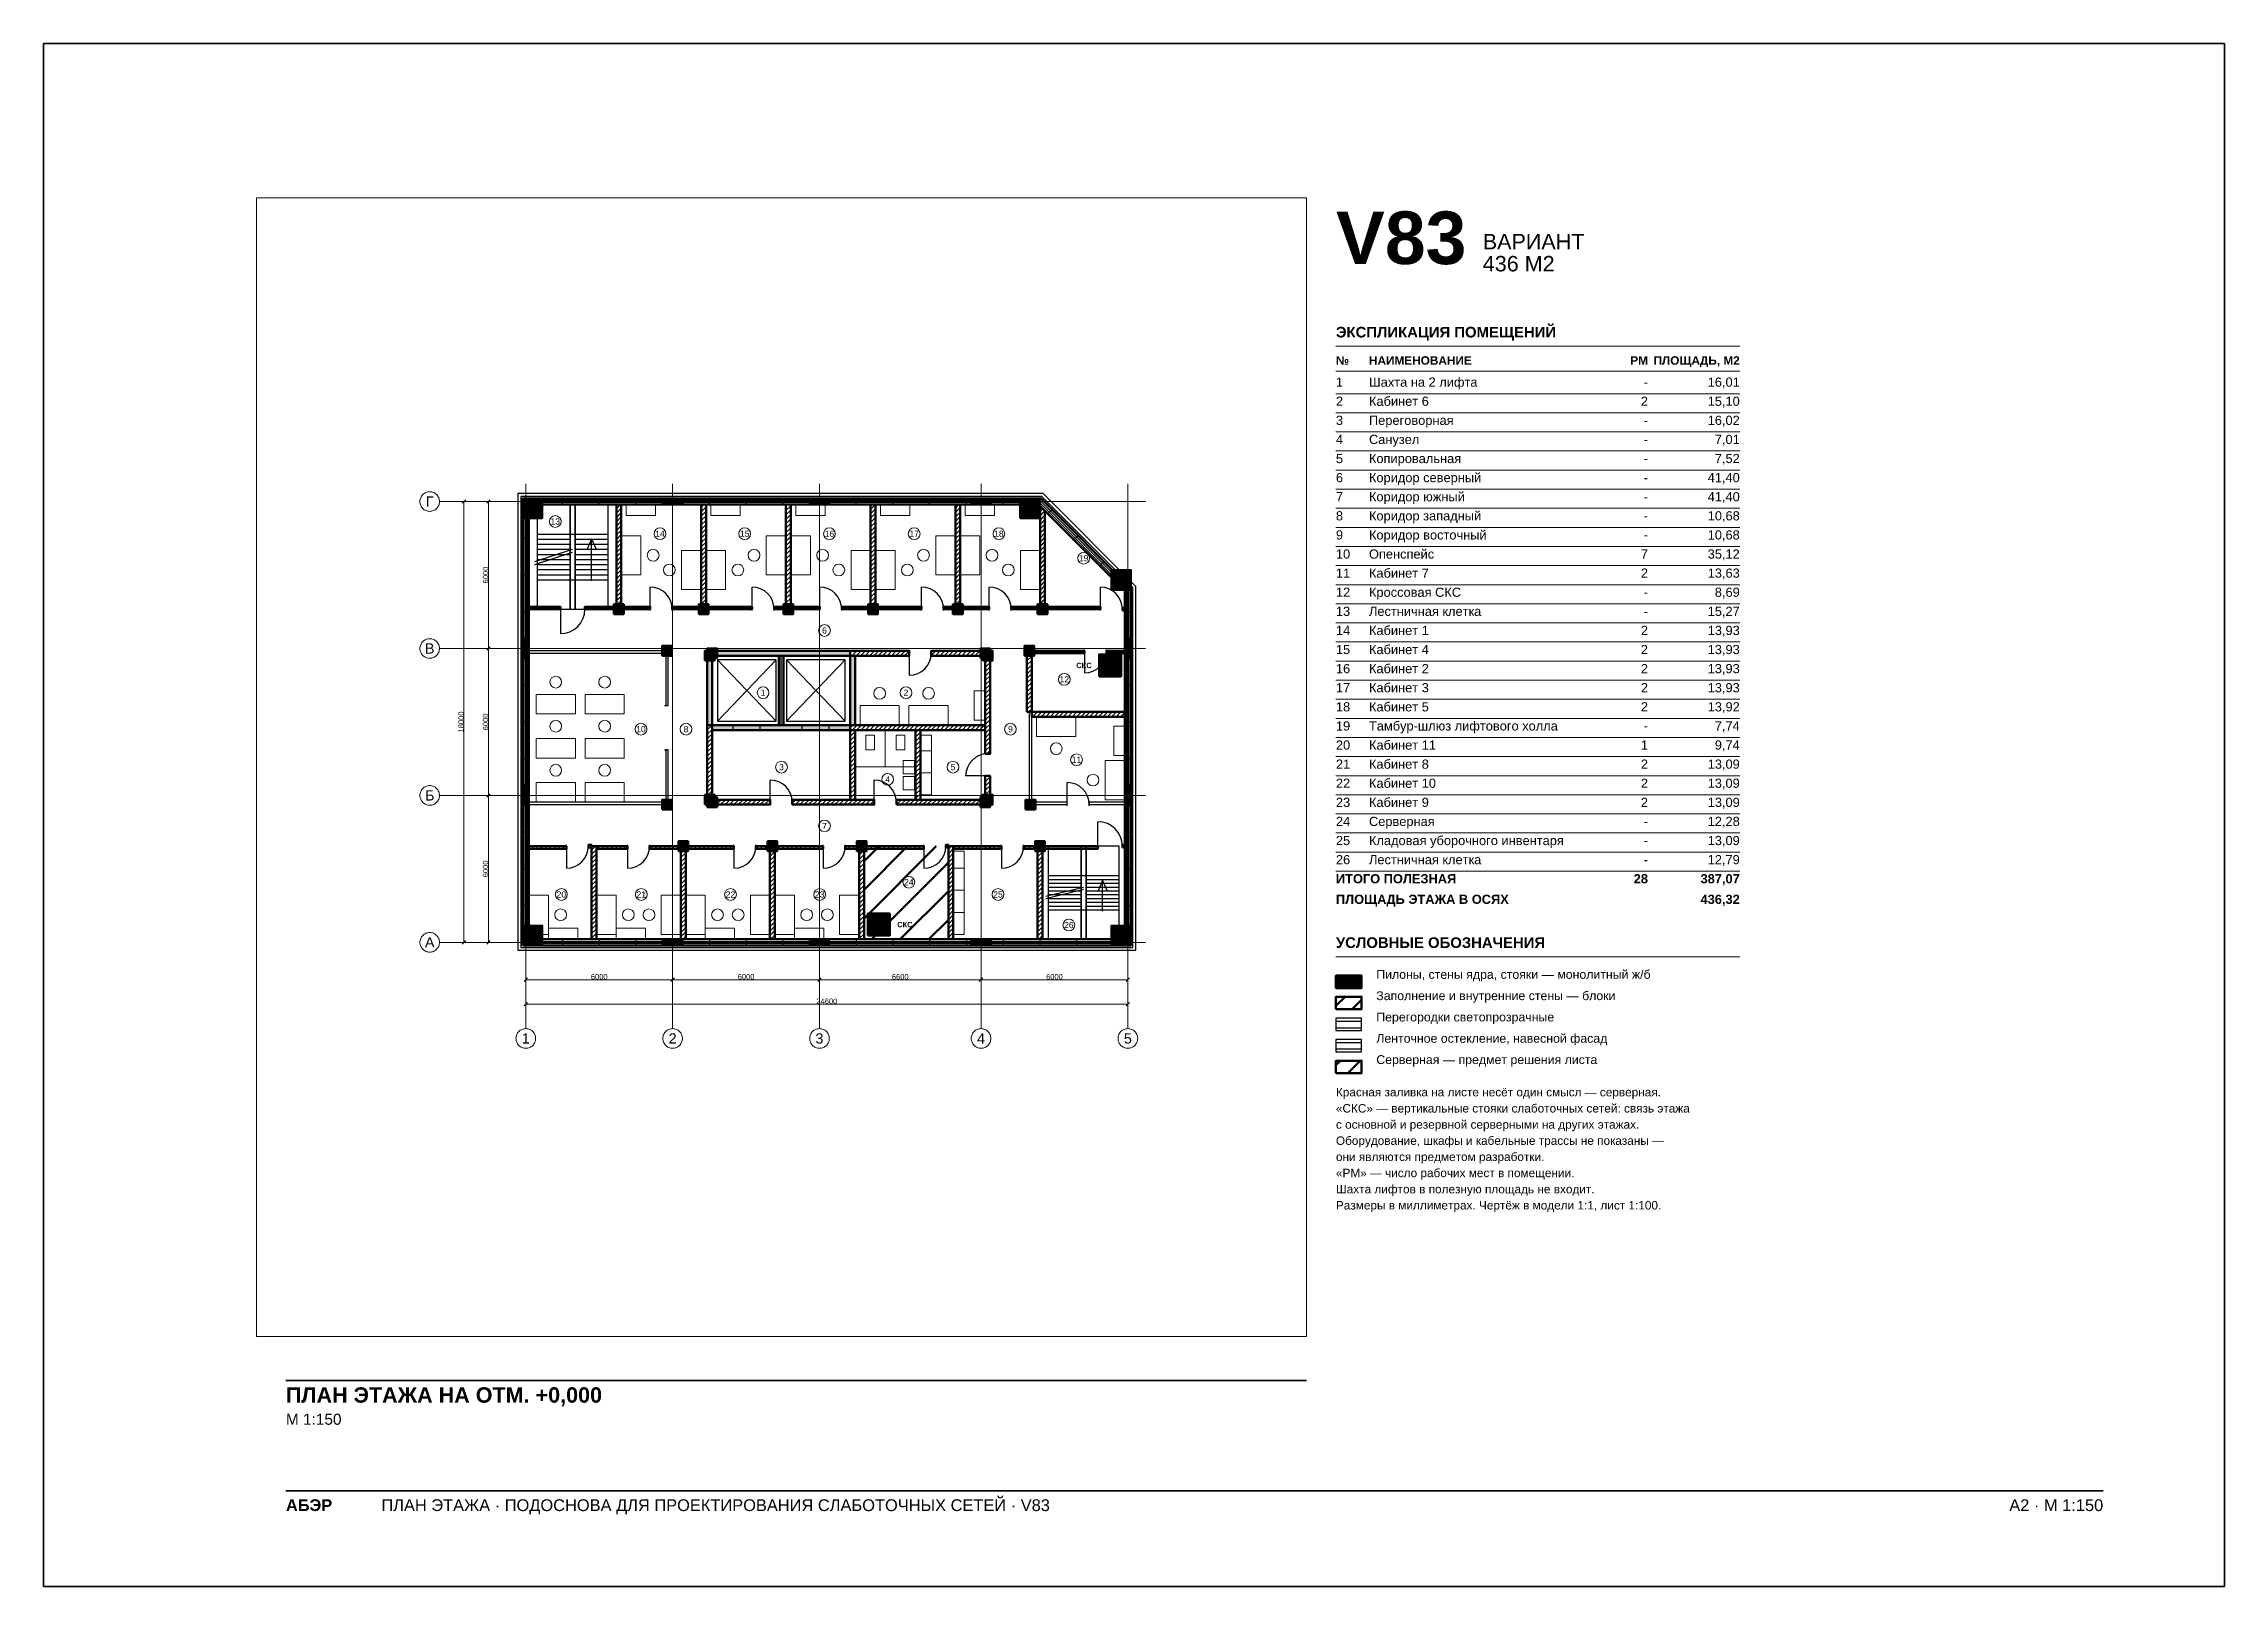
# Paper-space layout 'A2-1-100' of a CAD drawing. Header units: millimetres. Extents: x 0 to 594, y 0 to 420.
# The model-space entities are those that its viewports show. They can reach past a viewport. Long polylines and large blocks are cut down to what shows.
import ezdxf
from ezdxf.enums import TextEntityAlignment as Align

# ---------------------------------------------------------------- set-up
doc = ezdxf.new("R2010")
doc.units = ezdxf.units.MM
doc.linetypes.add('CENTER2', pattern=[2.541, 1.587, -0.318, 0.318, -0.318])
for name, color, linetype, lineweight in [('A-ANNO-LEGEND', 7, 'CONTINUOUS', 18), ('A-ANNO-NOTES', 8, 'CONTINUOUS', 13), ('A-ANNO-ROOM', 7, 'CONTINUOUS', 18), ('A-ANNO-TABLE', 7, 'CONTINUOUS', 18), ('A-DIMS', 8, 'CONTINUOUS', 13), ('A-DOOR', 3, 'CONTINUOUS', 25), ('A-ELEV', 7, 'CONTINUOUS', 25), ('A-FACADE-PANEL', 8, 'CONTINUOUS', 25), ('A-FURN', 8, 'CONTINUOUS', 18), ('A-GLAZ-RIBBON', 5, 'CONTINUOUS', 25), ('A-GRID', 8, 'CENTER2', 13), ('A-HATCH', 9, 'CONTINUOUS', 9), ('A-OUTLINE', 7, 'CONTINUOUS', 50), ('A-SANI', 8, 'CONTINUOUS', 18), ('A-STAIR', 7, 'CONTINUOUS', 25), ('A-TITLE', 7, 'CONTINUOUS', 35), ('A-VIEWPORT', 8, 'CONTINUOUS', 9), ('A-WALL-BLOCK', 9, 'CONTINUOUS', 50), ('A-WALL-GLASS', 4, 'CONTINUOUS', 25), ('A-WALL-RC', 7, 'CONTINUOUS', 50), ('E-SCS-RISER', 1, 'CONTINUOUS', 50), ('E-SERVER-ROOM', 1, 'CONTINUOUS', 50)]:
    doc.layers.add(name, color=color, linetype=linetype, lineweight=lineweight)
doc.styles.add('Arial', font='arial.ttf')
doc.styles.add('Arial-Bold', font='arialbd.ttf')
doc.styles.get("Standard").update_dxf_attribs({"font": 'arial.ttf'})

psp = doc.layouts.new('A2-1-100')

# ---------------------------------------------------------------- texts
at = {"layer": 'A-ANNO-LEGEND'}
for s, height, style, p in [('УСЛОВНЫЕ ОБОЗНАЧЕНИЯ', 2.9, 'Arial-Bold', (352, 173.8)), ('Пилоны, стены ядра, стояки — монолитный ж/б', 2.4, 'Arial', (363, 165.4)), ('Заполнение и внутренние стены — блоки', 2.4, 'Arial', (363, 159.6)), ('Перегородки светопрозрачные', 2.4, 'Arial', (363, 153.8)), ('Ленточное остекление, навесной фасад', 2.4, 'Arial', (363, 148)), ('Серверная — предмет решения листа', 2.4, 'Arial', (363, 142.2))]:
    psp.add_text(s, height=height, dxfattribs=dict(at, style=style)).set_placement(p)
at = {"layer": 'A-ANNO-NOTES', "style": 'Arial'}
for s, p in [('«СКС» — вертикальные стояки слаботочных сетей: связь этажа', (352, 129)), ('Красная заливка на листе несёт один смысл — серверная.', (352, 133.4)), ('с основной и резервной серверными на других этажах.', (352, 124.6)), ('Оборудование, шкафы и кабельные трассы не показаны —', (352, 120.2)), ('они являются предметом разработки.', (352, 115.8)), ('«РМ» — число рабочих мест в помещении.', (352, 111.4)), ('Шахта лифтов в полезную площадь не входит.', (352, 107)), ('Размеры в миллиметрах. Чертёж в модели 1:1, лист 1:100.', (352, 102.6))]:
    psp.add_text(s, height=2.3, dxfattribs=at).set_placement(p)
at = {"layer": 'A-ANNO-TABLE'}
for s, height, style, p in [('ЭКСПЛИКАЦИЯ ПОМЕЩЕНИЙ', 2.9, 'Arial-Bold', (352, 340)), ('№', 2.3, 'Arial-Bold', (352, 332.6)), ('НАИМЕНОВАНИЕ', 2.3, 'Arial-Bold', (361, 332.6)), ('1', 2.5, 'Arial', (352, 326.6)), ('Шахта на 2 лифта', 2.5, 'Arial', (361, 326.6)), ('2', 2.5, 'Arial', (352, 321.4)), ('Кабинет 6', 2.5, 'Arial', (361, 321.4)), ('3', 2.5, 'Arial', (352, 316.2)), ('Переговорная', 2.5, 'Arial', (361, 316.2)), ('4', 2.5, 'Arial', (352, 311)), ('Санузел', 2.5, 'Arial', (361, 311)), ('5', 2.5, 'Arial', (352, 305.8)), ('6', 2.5, 'Arial', (352, 300.6)), ('Копировальная', 2.5, 'Arial', (361, 305.8)), ('Коридор северный', 2.5, 'Arial', (361, 300.6)), ('7', 2.5, 'Arial', (352, 295.4)), ('Коридор южный', 2.5, 'Arial', (361, 295.4)), ('8', 2.5, 'Arial', (352, 290.2)), ('Коридор западный', 2.5, 'Arial', (361, 290.2)), ('9', 2.5, 'Arial', (352, 285)), ('Коридор восточный', 2.5, 'Arial', (361, 285)), ('10', 2.5, 'Arial', (352, 279.8)), ('Опенспейс', 2.5, 'Arial', (361, 279.8)), ('11', 2.5, 'Arial', (352, 274.6)), ('Кабинет 7', 2.5, 'Arial', (361, 274.6)), ('12', 2.5, 'Arial', (352, 269.4)), ('Кроссовая СКС', 2.5, 'Arial', (361, 269.4)), ('13', 2.5, 'Arial', (352, 264.2)), ('14', 2.5, 'Arial', (352, 259)), ('Лестничная клетка', 2.5, 'Arial', (361, 264.2)), ('Кабинет 1', 2.5, 'Arial', (361, 259)), ('15', 2.5, 'Arial', (352, 253.8)), ('Кабинет 4', 2.5, 'Arial', (361, 253.8)), ('16', 2.5, 'Arial', (352, 248.6)), ('Кабинет 2', 2.5, 'Arial', (361, 248.6)), ('17', 2.5, 'Arial', (352, 243.4)), ('Кабинет 3', 2.5, 'Arial', (361, 243.4)), ('18', 2.5, 'Arial', (352, 238.2)), ('Кабинет 5', 2.5, 'Arial', (361, 238.2)), ('19', 2.5, 'Arial', (352, 233)), ('Тамбур-шлюз лифтового холла', 2.5, 'Arial', (361, 233)), ('20', 2.5, 'Arial', (352, 227.8)), ('Кабинет 11', 2.5, 'Arial', (361, 227.8)), ('21', 2.5, 'Arial', (352, 222.6)), ('22', 2.5, 'Arial', (352, 217.4)), ('Кабинет 8', 2.5, 'Arial', (361, 222.6)), ('Кабинет 10', 2.5, 'Arial', (361, 217.4)), ('23', 2.5, 'Arial', (352, 212.2)), ('Кабинет 9', 2.5, 'Arial', (361, 212.2)), ('24', 2.5, 'Arial', (352, 207)), ('Серверная', 2.5, 'Arial', (361, 207)), ('25', 2.5, 'Arial', (352, 201.8)), ('Кладовая уборочного инвентаря', 2.5, 'Arial', (361, 201.8)), ('26', 2.5, 'Arial', (352, 196.6)), ('Лестничная клетка', 2.5, 'Arial', (361, 196.6)), ('ИТОГО ПОЛЕЗНАЯ', 2.5, 'Arial-Bold', (352, 191.4)), ('ПЛОЩАДЬ ЭТАЖА В ОСЯХ', 2.5, 'Arial-Bold', (352, 185.8))]:
    psp.add_text(s, height=height, dxfattribs=dict(at, style=style)).set_placement(p)
for s, height, style, p in [('РМ', 2.3, 'Arial-Bold', (437, 332.6)), ('ПЛОЩАДЬ, М2', 2.3, 'Arial-Bold', (462, 332.6)), ('-', 2.5, 'Arial', (437, 326.6)), ('16,01', 2.5, 'Arial', (462, 326.6)), ('2', 2.5, 'Arial', (437, 321.4)), ('15,10', 2.5, 'Arial', (462, 321.4)), ('-', 2.5, 'Arial', (437, 316.2)), ('16,02', 2.5, 'Arial', (462, 316.2)), ('-', 2.5, 'Arial', (437, 311)), ('7,01', 2.5, 'Arial', (462, 311)), ('-', 2.5, 'Arial', (437, 305.8)), ('41,40', 2.5, 'Arial', (462, 300.6)), ('7,52', 2.5, 'Arial', (462, 305.8)), ('-', 2.5, 'Arial', (437, 300.6)), ('41,40', 2.5, 'Arial', (462, 295.4)), ('-', 2.5, 'Arial', (437, 295.4)), ('-', 2.5, 'Arial', (437, 290.2)), ('10,68', 2.5, 'Arial', (462, 290.2)), ('-', 2.5, 'Arial', (437, 285)), ('10,68', 2.5, 'Arial', (462, 285)), ('7', 2.5, 'Arial', (437, 279.8)), ('35,12', 2.5, 'Arial', (462, 279.8)), ('2', 2.5, 'Arial', (437, 274.6)), ('13,63', 2.5, 'Arial', (462, 274.6)), ('-', 2.5, 'Arial', (437, 269.4)), ('8,69', 2.5, 'Arial', (462, 269.4)), ('2', 2.5, 'Arial', (437, 259)), ('-', 2.5, 'Arial', (437, 264.2)), ('15,27', 2.5, 'Arial', (462, 264.2)), ('13,93', 2.5, 'Arial', (462, 259)), ('2', 2.5, 'Arial', (437, 253.8)), ('13,93', 2.5, 'Arial', (462, 253.8)), ('2', 2.5, 'Arial', (437, 248.6)), ('13,93', 2.5, 'Arial', (462, 248.6)), ('2', 2.5, 'Arial', (437, 243.4)), ('13,93', 2.5, 'Arial', (462, 243.4)), ('2', 2.5, 'Arial', (437, 238.2)), ('13,92', 2.5, 'Arial', (462, 238.2)), ('-', 2.5, 'Arial', (437, 233)), ('7,74', 2.5, 'Arial', (462, 233)), ('1', 2.5, 'Arial', (437, 227.8)), ('9,74', 2.5, 'Arial', (462, 227.8)), ('2', 2.5, 'Arial', (437, 222.6)), ('2', 2.5, 'Arial', (437, 217.4)), ('13,09', 2.5, 'Arial', (462, 222.6)), ('13,09', 2.5, 'Arial', (462, 217.4)), ('2', 2.5, 'Arial', (437, 212.2)), ('13,09', 2.5, 'Arial', (462, 212.2)), ('-', 2.5, 'Arial', (437, 207)), ('12,28', 2.5, 'Arial', (462, 207)), ('-', 2.5, 'Arial', (437, 201.8)), ('13,09', 2.5, 'Arial', (462, 201.8)), ('-', 2.5, 'Arial', (437, 196.6)), ('12,79', 2.5, 'Arial', (462, 196.6)), ('28', 2.5, 'Arial-Bold', (437, 191.4)), ('387,07', 2.5, 'Arial-Bold', (462, 191.4)), ('436,32', 2.5, 'Arial-Bold', (462, 185.8))]:
    psp.add_text(s, height=height, dxfattribs=dict(at, style=style)).set_placement(p, align=Align.RIGHT)
at = {"layer": 'A-TITLE'}
for s, height, style, p in [('V83', 14.3, 'Arial-Bold', (352, 360)), ('ВАРИАНТ', 4.2, 'Arial', (392, 364)), ('436 М2', 4.2, 'Arial', (392, 358)), ('ПЛАН ЭТАЖА НА ОТМ. +0,000', 4.2, 'Arial-Bold', (66, 50)), ('М 1:150', 3, 'Arial', (66, 44)), ('ПЛАН ЭТАЖА · ПОДОСНОВА ДЛЯ ПРОЕКТИРОВАНИЯ СЛАБОТОЧНЫХ СЕТЕЙ · V83', 3.2, 'Arial', (92, 20.5)), ('АБЭР', 3.2, 'Arial-Bold', (66, 20.5))]:
    psp.add_text(s, height=height, dxfattribs=dict(at, style=style)).set_placement(p)
at = {"layer": 'A-TITLE', "style": 'Arial'}
psp.add_text('A2 · М 1:150', height=3.2, dxfattribs=at).set_placement((561, 20.5), align=Align.RIGHT)

msp = doc.modelspace()

# ---------------------------------------------------------------- texts
at = {"layer": 'A-ANNO-ROOM'}
for s, p in [('13', (1205, 17186)), ('14', (5483, 16686)), ('15', (8945, 16686)), ('16', (12407, 16686)), ('17', (15869, 16686)), ('18', (19331, 16686)), ('19', (22793, 15686)), ('6', (12205, 12736)), ('12', (22002, 10739)), ('1', (9697, 10196)), ('2', (15536, 10196)), ('10', (4705, 8705)), ('8', (6547, 8705)), ('9', (19802, 8705)), ('3', (10447, 7155)), ('5', (17455, 7155)), ('11', (22502, 7455)), ('4', (14786, 6655)), ('7', (12205, 4755)), ('20', (1455, 1955)), ('21', (4719, 1955)), ('22', (8363, 1955)), ('23', (12007, 1955)), ('24', (15651, 2455)), ('25', (19295, 1955)), ('26', (22189, 705))]:
    msp.add_text(s, height=250, dxfattribs=at).set_placement(p, align=Align.MIDDLE_CENTER)
at = {"layer": 'A-DIMS'}
for s, p in [('6000', (-1645, 15000)), ('18000', (-2645, 9000)), ('6000', (-1645, 9000)), ('6000', (-1645, 3000))]:
    msp.add_text(s, height=220, rotation=90, dxfattribs=at).set_placement(p, align=Align.MIDDLE_CENTER)
for s, p in [('6000', (3000, -1405)), ('6000', (9000, -1405)), ('6600', (15300, -1405)), ('6000', (21600, -1405)), ('24600', (12300, -2405))]:
    msp.add_text(s, height=220, dxfattribs=at).set_placement(p, align=Align.MIDDLE_CENTER)
at = {"layer": 'A-GRID'}
for s, p in [('Г', (-3925, 18000)), ('В', (-3925, 12000)), ('Б', (-3925, 6000)), ('А', (-3925, 0)), ('1', (0, -3925)), ('2', (6000, -3925)), ('3', (12000, -3925)), ('4', (18600, -3925)), ('5', (24600, -3925))]:
    msp.add_text(s, height=420, dxfattribs=at).set_placement(p, align=Align.MIDDLE_CENTER)
at = {"layer": 'E-SCS-RISER', "style": 'Arial-Bold'}
for p in [(22805, 11306), (15491, 725)]:
    msp.add_text('СКС', height=220, dxfattribs=at).set_placement(p, align=Align.MIDDLE_CENTER)

# ---------------------------------------------------------------- hatches: boundary and pattern name
at = {"layer": 'A-HATCH'}
h = msp.add_hatch(dxfattribs=at)
h.set_pattern_fill('ANSI31', scale=40)
h.paths.add_polyline_path([(3703, 13606), (3903, 13606), (3903, 17875), (3903, 17875), (3703, 17875), (3703, 17875)])
h = msp.add_hatch(dxfattribs=at)
h.set_pattern_fill('ANSI31', scale=40)
h.paths.add_polyline_path([(7165, 13606), (7365, 13606), (7365, 17875), (7365, 17875), (7165, 17875), (7165, 17875)])
h = msp.add_hatch(dxfattribs=at)
h.set_pattern_fill('ANSI31', scale=40)
h.paths.add_polyline_path([(10627, 13606), (10827, 13606), (10827, 17875), (10827, 17875), (10627, 17875), (10627, 17875)])
h = msp.add_hatch(dxfattribs=at)
h.set_pattern_fill('ANSI31', scale=40)
h.paths.add_polyline_path([(14089, 13606), (14289, 13606), (14289, 17875), (14289, 17875), (14089, 17875), (14089, 17875)])
h = msp.add_hatch(dxfattribs=at)
h.set_pattern_fill('ANSI31', scale=40)
h.paths.add_polyline_path([(17551, 13606), (17751, 13606), (17751, 17875), (17751, 17875), (17551, 17875), (17551, 17875)])
h = msp.add_hatch(dxfattribs=at)
h.set_pattern_fill('ANSI31', scale=40)
h.paths.add_polyline_path([(21013, 13606), (21213, 13606), (21213, 17610), (21013, 17810)])
h = msp.add_hatch(dxfattribs=at)
h.set_pattern_fill('ANSI31', scale=40)
h.paths.add_polyline_path([(3903, 13606), (5084, 13606), (5084, 13706), (3903, 13706)])
h = msp.add_hatch(dxfattribs=at)
h.set_pattern_fill('ANSI31', scale=40)
h.paths.add_polyline_path([(5984, 13606), (7165, 13606), (7165, 13706), (5984, 13706)])
h = msp.add_hatch(dxfattribs=at)
h.set_pattern_fill('ANSI31', scale=40)
h.paths.add_polyline_path([(7365, 13606), (9246, 13606), (9246, 13706), (7365, 13706)])
h = msp.add_hatch(dxfattribs=at)
h.set_pattern_fill('ANSI31', scale=40)
h.paths.add_polyline_path([(10146, 13606), (10627, 13606), (10627, 13706), (10146, 13706)])
h = msp.add_hatch(dxfattribs=at)
h.set_pattern_fill('ANSI31', scale=40)
h.paths.add_polyline_path([(10827, 13606), (12008, 13606), (12008, 13706), (10827, 13706)])
h = msp.add_hatch(dxfattribs=at)
h.set_pattern_fill('ANSI31', scale=40)
h.paths.add_polyline_path([(12908, 13606), (14089, 13606), (14089, 13706), (12908, 13706)])
h = msp.add_hatch(dxfattribs=at)
h.set_pattern_fill('ANSI31', scale=40)
h.paths.add_polyline_path([(14289, 13606), (16170, 13606), (16170, 13706), (14289, 13706)])
h = msp.add_hatch(dxfattribs=at)
h.set_pattern_fill('ANSI31', scale=40)
h.paths.add_polyline_path([(17070, 13606), (17551, 13606), (17551, 13706), (17070, 13706)])
h = msp.add_hatch(dxfattribs=at)
h.set_pattern_fill('ANSI31', scale=40)
h.paths.add_polyline_path([(17751, 13606), (18932, 13606), (18932, 13706), (17751, 13706)])
h = msp.add_hatch(dxfattribs=at)
h.set_pattern_fill('ANSI31', scale=40)
h.paths.add_polyline_path([(19832, 13606), (21013, 13606), (21013, 13706), (19832, 13706)])
h = msp.add_hatch(dxfattribs=at)
h.set_pattern_fill('ANSI31', scale=40)
h.paths.add_polyline_path([(21213, 13606), (23475, 13606), (23475, 13706), (21213, 13706)])
h = msp.add_hatch(dxfattribs=at)
h.set_pattern_fill('ANSI31', scale=40)
h.paths.add_polyline_path([(24375, 13556), (24475, 13556), (24475, 13556), (24475, 13656), (24475, 13656), (24375, 13656)])
h = msp.add_hatch(dxfattribs=at)
h.set_pattern_fill('ANSI31', scale=40)
h.paths.add_polyline_path([(13256, 11706), (15664, 11706), (15664, 11906), (13256, 11906)])
h = msp.add_hatch(dxfattribs=at)
h.set_pattern_fill('ANSI31', scale=40)
h.paths.add_polyline_path([(16564, 11706), (18772, 11706), (18772, 11906), (16564, 11906)])
h = msp.add_hatch(dxfattribs=at)
h.set_pattern_fill('ANSI31', scale=40)
h.paths.add_polyline_path([(18772, 7696), (18972, 7696), (18972, 11706), (18772, 11706)])
h = msp.add_hatch(dxfattribs=at)
h.set_pattern_fill('ANSI31', scale=40)
h.paths.add_polyline_path([(20472, 9409), (20672, 9409), (20672, 11906), (20472, 11906)])
h = msp.add_hatch(dxfattribs=at)
h.set_pattern_fill('ANSI31', scale=40)
h.paths.add_polyline_path([(20672, 11806), (22824, 11806), (22824, 11906), (20672, 11906)])
h = msp.add_hatch(dxfattribs=at)
h.set_pattern_fill('ANSI31', scale=40)
h.paths.add_polyline_path([(23724, 11806), (24475, 11806), (24475, 11806), (24475, 11906), (24475, 11906), (23724, 11906)])
h = msp.add_hatch(dxfattribs=at)
h.set_pattern_fill('ANSI31', scale=40)
h.paths.add_polyline_path([(20672, 9209), (24475, 9209), (24475, 9209), (24475, 9409), (24475, 9409), (20672, 9409)])
h = msp.add_hatch(dxfattribs=at)
h.set_pattern_fill('ANSI31', scale=40)
h.paths.add_polyline_path([(7417, 5825), (7617, 5825), (7617, 8866), (7417, 8866)])
h = msp.add_hatch(dxfattribs=at)
h.set_pattern_fill('ANSI31', scale=40)
h.paths.add_polyline_path([(13256, 8666), (18772, 8666), (18772, 8866), (13256, 8866)])
h = msp.add_hatch(dxfattribs=at)
h.set_pattern_fill('ANSI31', scale=40)
h.paths.add_polyline_path([(13256, 5825), (13456, 5825), (13456, 8666), (13256, 8666)])
h = msp.add_hatch(dxfattribs=at)
h.set_pattern_fill('ANSI31', scale=40)
h.paths.add_polyline_path([(15925, 5825), (16125, 5825), (16125, 8666), (15925, 8666)])
h = msp.add_hatch(dxfattribs=at)
h.set_pattern_fill('ANSI31', scale=40)
h.paths.add_polyline_path([(18772, 5825), (18972, 5825), (18972, 6796), (18772, 6796)])
h = msp.add_hatch(dxfattribs=at)
h.set_pattern_fill('ANSI31', scale=40)
h.paths.add_polyline_path([(7617, 5625), (9986, 5625), (9986, 5825), (7617, 5825)])
h = msp.add_hatch(dxfattribs=at)
h.set_pattern_fill('ANSI31', scale=40)
h.paths.add_polyline_path([(10886, 5625), (14240, 5625), (14240, 5825), (10886, 5825)])
h = msp.add_hatch(dxfattribs=at)
h.set_pattern_fill('ANSI31', scale=40)
h.paths.add_polyline_path([(15140, 5625), (18772, 5625), (18772, 5825), (15140, 5825)])
h = msp.add_hatch(dxfattribs=at)
h.set_pattern_fill('ANSI31', scale=40)
h.paths.add_polyline_path([(125, 3825), (125, 3825), (1657, 3825), (1657, 3925), (125, 3925), (125, 3925)])
h = msp.add_hatch(dxfattribs=at)
h.set_pattern_fill('ANSI31', scale=40)
h.paths.add_polyline_path([(2557, 3875), (2689, 3875), (2689, 3975), (2557, 3975)])
h = msp.add_hatch(dxfattribs=at)
h.set_pattern_fill('ANSI31', scale=40)
h.paths.add_polyline_path([(2689, 125), (2889, 125), (2889, 125), (2889, 3925), (2689, 3925), (2689, 125)])
h = msp.add_hatch(dxfattribs=at)
h.set_pattern_fill('ANSI31', scale=40)
h.paths.add_polyline_path([(2889, 3825), (4161, 3825), (4161, 3925), (2889, 3925)])
h = msp.add_hatch(dxfattribs=at)
h.set_pattern_fill('ANSI31', scale=40)
h.paths.add_polyline_path([(5061, 3825), (6333, 3825), (6333, 3925), (5061, 3925)])
h = msp.add_hatch(dxfattribs=at)
h.set_pattern_fill('ANSI31', scale=40)
h.paths.add_polyline_path([(6333, 125), (6533, 125), (6533, 125), (6533, 3925), (6333, 3925), (6333, 125)])
h = msp.add_hatch(dxfattribs=at)
h.set_pattern_fill('ANSI31', scale=40)
h.paths.add_polyline_path([(6533, 3825), (8505, 3825), (8505, 3925), (6533, 3925)])
h = msp.add_hatch(dxfattribs=at)
h.set_pattern_fill('ANSI31', scale=40)
h.paths.add_polyline_path([(9405, 3825), (9977, 3825), (9977, 3925), (9405, 3925)])
h = msp.add_hatch(dxfattribs=at)
h.set_pattern_fill('ANSI31', scale=40)
h.paths.add_polyline_path([(9977, 125), (10177, 125), (10177, 125), (10177, 3925), (9977, 3925), (9977, 125)])
h = msp.add_hatch(dxfattribs=at)
h.set_pattern_fill('ANSI31', scale=40)
h.paths.add_polyline_path([(10177, 3825), (12149, 3825), (12149, 3925), (10177, 3925)])
h = msp.add_hatch(dxfattribs=at)
h.set_pattern_fill('ANSI31', scale=40)
h.paths.add_polyline_path([(13049, 3825), (13621, 3825), (13621, 3925), (13049, 3925)])
h = msp.add_hatch(dxfattribs=at)
h.set_pattern_fill('ANSI31', scale=40)
h.paths.add_polyline_path([(13621, 125), (13821, 125), (13821, 125), (13821, 3925), (13621, 3925), (13621, 125)])
h = msp.add_hatch(dxfattribs=at)
h.set_pattern_fill('ANSI31', scale=40)
h.paths.add_polyline_path([(13821, 3825), (16265, 3825), (16265, 3925), (13821, 3925)])
h = msp.add_hatch(dxfattribs=at)
h.set_pattern_fill('ANSI31', scale=40)
h.paths.add_polyline_path([(17165, 3875), (17265, 3875), (17265, 3975), (17165, 3975)])
h = msp.add_hatch(dxfattribs=at)
h.set_pattern_fill('ANSI31', scale=40)
h.paths.add_polyline_path([(17265, 125), (17465, 125), (17465, 125), (17465, 3925), (17265, 3925), (17265, 125)])
h = msp.add_hatch(dxfattribs=at)
h.set_pattern_fill('ANSI31', scale=40)
h.paths.add_polyline_path([(17465, 3825), (19437, 3825), (19437, 3925), (17465, 3925)])
h = msp.add_hatch(dxfattribs=at)
h.set_pattern_fill('ANSI31', scale=40)
h.paths.add_polyline_path([(20337, 3825), (20909, 3825), (20909, 3925), (20337, 3925)])
h = msp.add_hatch(dxfattribs=at)
h.set_pattern_fill('ANSI31', scale=40)
h.paths.add_polyline_path([(20909, 125), (21109, 125), (21109, 125), (21109, 3925), (20909, 3925), (20909, 125)])
h = msp.add_hatch(dxfattribs=at)
h.set_pattern_fill('ANSI31', scale=40)
h.paths.add_polyline_path([(24375, 3875), (24475, 3875), (24475, 3875), (24475, 3975), (24475, 3975), (24375, 3975)])
at = {"layer": 'A-WALL-RC'}
h = msp.add_hatch(color=7, dxfattribs=at)
h.dxf.hatch_style = 1
h.paths.add_polyline_path([(-125, 17325), (675, 17325), (675, 18125), (-125, 18125)])
h = msp.add_hatch(color=7, dxfattribs=at)
h.dxf.hatch_style = 1
h.paths.add_polyline_path([(5600, 17875), (6400, 17875), (6400, 18125), (5600, 18125)])
h = msp.add_hatch(color=7, dxfattribs=at)
h.dxf.hatch_style = 1
h.paths.add_polyline_path([(11600, 17875), (12400, 17875), (12400, 18125), (11600, 18125)])
h = msp.add_hatch(color=7, dxfattribs=at)
h.dxf.hatch_style = 1
h.paths.add_polyline_path([(18200, 17875), (19000, 17875), (19000, 18125), (18200, 18125)])
h = msp.add_hatch(color=7, dxfattribs=at)
h.dxf.hatch_style = 1
h.paths.add_polyline_path([(20200, 17325), (21000, 17325), (21000, 18125), (20200, 18125)])
h = msp.add_hatch(color=7, dxfattribs=at)
h.dxf.hatch_style = 1
h.paths.add_polyline_path([(23925, 14400), (24725, 14400), (24725, 15200), (23925, 15200)])
h = msp.add_hatch(color=7, dxfattribs=at)
h.dxf.hatch_style = 1
h.paths.add_polyline_path([(125, 13606), (125, 13606), (1414, 13606), (1414, 13706), (125, 13706), (125, 13706)])
h = msp.add_hatch(color=7, dxfattribs=at)
h.dxf.hatch_style = 1
h.paths.add_polyline_path([(2414, 13606), (3703, 13606), (3703, 13706), (2414, 13706)])
h = msp.add_hatch(color=7, dxfattribs=at)
h.dxf.hatch_style = 1
h.paths.add_polyline_path([(3603, 13406), (4003, 13406), (4003, 13806), (3603, 13806)])
h = msp.add_hatch(color=7, dxfattribs=at)
h.dxf.hatch_style = 1
h.paths.add_polyline_path([(7065, 13406), (7465, 13406), (7465, 13806), (7065, 13806)])
h = msp.add_hatch(color=7, dxfattribs=at)
h.dxf.hatch_style = 1
h.paths.add_polyline_path([(10527, 13406), (10927, 13406), (10927, 13806), (10527, 13806)])
h = msp.add_hatch(color=7, dxfattribs=at)
h.dxf.hatch_style = 1
h.paths.add_polyline_path([(13989, 13406), (14389, 13406), (14389, 13806), (13989, 13806)])
h = msp.add_hatch(color=7, dxfattribs=at)
h.dxf.hatch_style = 1
h.paths.add_polyline_path([(17451, 13406), (17851, 13406), (17851, 13806), (17451, 13806)])
h = msp.add_hatch(color=7, dxfattribs=at)
h.dxf.hatch_style = 1
h.paths.add_polyline_path([(20913, 13406), (21313, 13406), (21313, 13806), (20913, 13806)])
h = msp.add_hatch(color=7, dxfattribs=at)
h.dxf.hatch_style = 1
h.paths.add_polyline_path([(-125, 11600), (125, 11600), (125, 12400), (-125, 12400)])
h = msp.add_hatch(color=7, dxfattribs=at)
h.dxf.hatch_style = 1
h.paths.add_polyline_path([(5567, 11706), (5967, 11706), (5967, 12106), (5567, 12106)])
h = msp.add_hatch(color=7, dxfattribs=at)
h.dxf.hatch_style = 1
h.paths.add_polyline_path([(7317, 11506), (7717, 11506), (7717, 11906), (7317, 11906)])
h = msp.add_hatch(color=7, dxfattribs=at)
h.dxf.hatch_style = 1
h.paths.add_polyline_path([(7417, 11606), (7817, 11606), (7817, 12006), (7417, 12006)])
h = msp.add_hatch(color=7, dxfattribs=at)
h.dxf.hatch_style = 1
h.paths.add_polyline_path([(7417, 8866), (7617, 8866), (7617, 11706), (7417, 11706)])
h = msp.add_hatch(color=7, dxfattribs=at)
h.dxf.hatch_style = 1
h.paths.add_polyline_path([(7617, 11706), (13256, 11706), (13256, 11906), (7617, 11906)])
h = msp.add_hatch(color=7, dxfattribs=at)
h.dxf.hatch_style = 1
h.paths.add_polyline_path([(10336, 8866), (10536, 8866), (10536, 11706), (10336, 11706)])
h = msp.add_hatch(color=7, dxfattribs=at)
h.dxf.hatch_style = 1
h.paths.add_polyline_path([(13256, 8866), (13456, 8866), (13456, 11706), (13256, 11706)])
h = msp.add_hatch(color=7, dxfattribs=at)
h.dxf.hatch_style = 1
h.paths.add_polyline_path([(18572, 11606), (18972, 11606), (18972, 12006), (18572, 12006)])
h = msp.add_hatch(color=7, dxfattribs=at)
h.dxf.hatch_style = 1
h.paths.add_polyline_path([(18672, 11506), (19072, 11506), (19072, 11906), (18672, 11906)])
h = msp.add_hatch(color=7, dxfattribs=at)
h.dxf.hatch_style = 1
h.paths.add_polyline_path([(20372, 11706), (20772, 11706), (20772, 12106), (20372, 12106)])
h = msp.add_hatch(color=7, dxfattribs=at)
h.dxf.hatch_style = 1
h.paths.add_polyline_path([(24475, 11600), (24725, 11600), (24725, 12400), (24475, 12400)])
h = msp.add_hatch(color=7, dxfattribs=at)
h.dxf.hatch_style = 1
h.paths.add_polyline_path([(7617, 8666), (13256, 8666), (13256, 8866), (7617, 8866)])
h = msp.add_hatch(color=7, dxfattribs=at)
h.dxf.hatch_style = 1
h.paths.add_polyline_path([(-125, 5600), (125, 5600), (125, 6400), (-125, 6400)])
h = msp.add_hatch(color=7, dxfattribs=at)
h.dxf.hatch_style = 1
h.paths.add_polyline_path([(24475, 5600), (24725, 5600), (24725, 6400), (24475, 6400)])
h = msp.add_hatch(color=7, dxfattribs=at)
h.dxf.hatch_style = 1
h.paths.add_polyline_path([(5567, 5425), (5967, 5425), (5967, 5825), (5567, 5825)])
h = msp.add_hatch(color=7, dxfattribs=at)
h.dxf.hatch_style = 1
h.paths.add_polyline_path([(7317, 5625), (7717, 5625), (7717, 6025), (7317, 6025)])
h = msp.add_hatch(color=7, dxfattribs=at)
h.dxf.hatch_style = 1
h.paths.add_polyline_path([(7417, 5525), (7817, 5525), (7817, 5925), (7417, 5925)])
h = msp.add_hatch(color=7, dxfattribs=at)
h.dxf.hatch_style = 1
h.paths.add_polyline_path([(18572, 5525), (18972, 5525), (18972, 5925), (18572, 5925)])
h = msp.add_hatch(color=7, dxfattribs=at)
h.dxf.hatch_style = 1
h.paths.add_polyline_path([(18672, 5625), (19072, 5625), (19072, 6025), (18672, 6025)])
h = msp.add_hatch(color=7, dxfattribs=at)
h.dxf.hatch_style = 1
h.paths.add_polyline_path([(20422, 5425), (20822, 5425), (20822, 5825), (20422, 5825)])
h = msp.add_hatch(color=7, dxfattribs=at)
h.dxf.hatch_style = 1
h.paths.add_polyline_path([(6233, 3725), (6633, 3725), (6633, 4125), (6233, 4125)])
h = msp.add_hatch(color=7, dxfattribs=at)
h.dxf.hatch_style = 1
h.paths.add_polyline_path([(9877, 3725), (10277, 3725), (10277, 4125), (9877, 4125)])
h = msp.add_hatch(color=7, dxfattribs=at)
h.dxf.hatch_style = 1
h.paths.add_polyline_path([(13521, 3725), (13921, 3725), (13921, 4125), (13521, 4125)])
h = msp.add_hatch(color=7, dxfattribs=at)
h.dxf.hatch_style = 1
h.paths.add_polyline_path([(20809, 3725), (21209, 3725), (21209, 4125), (20809, 4125)])
h = msp.add_hatch(color=7, dxfattribs=at)
h.dxf.hatch_style = 1
h.paths.add_polyline_path([(21109, 3825), (23375, 3825), (23375, 3925), (21109, 3925)])
h = msp.add_hatch(color=7, dxfattribs=at)
h.dxf.hatch_style = 1
h.paths.add_polyline_path([(-125, -125), (675, -125), (675, 675), (-125, 675)])
h = msp.add_hatch(color=7, dxfattribs=at)
h.dxf.hatch_style = 1
h.paths.add_polyline_path([(5600, -125), (6400, -125), (6400, 125), (5600, 125)])
h = msp.add_hatch(color=7, dxfattribs=at)
h.dxf.hatch_style = 1
h.paths.add_polyline_path([(11600, -125), (12400, -125), (12400, 125), (11600, 125)])
h = msp.add_hatch(color=7, dxfattribs=at)
h.dxf.hatch_style = 1
h.paths.add_polyline_path([(18200, -125), (19000, -125), (19000, 125), (18200, 125)])
h = msp.add_hatch(color=7, dxfattribs=at)
h.dxf.hatch_style = 1
h.paths.add_polyline_path([(23925, -125), (24725, -125), (24725, 675), (23925, 675)])
at = {"layer": 'E-SCS-RISER'}
h = msp.add_hatch(color=7, dxfattribs=at)
h.dxf.hatch_style = 1
h.paths.add_polyline_path([(23425, 10856), (24325, 10856), (24325, 11756), (23425, 11756)])
h = msp.add_hatch(color=7, dxfattribs=at)
h.dxf.hatch_style = 1
h.paths.add_polyline_path([(13971, 275), (14871, 275), (14871, 1175), (13971, 1175)])
at = {"layer": 'E-SERVER-ROOM'}
h = msp.add_hatch(dxfattribs=at)
h.set_pattern_fill('ANSI31', scale=260)
h.paths.add_polyline_path([(13821, 125), (17265, 125), (17265, 3925), (13821, 3925)])

# ---------------------------------------------------------------- linework, layer by layer
at = {"layer": 'A-ANNO-ROOM'}
for centre in [(1205, 17186), (5483, 16686), (8945, 16686), (12407, 16686), (15869, 16686), (19331, 16686), (22793, 15686), (12205, 12736), (22002, 10739), (9697, 10196), (15536, 10196), (4705, 8705), (6547, 8705), (19802, 8705), (10447, 7155), (17455, 7155), (22502, 7455), (14786, 6655), (12205, 4755), (15651, 2455), (1455, 1955), (4719, 1955), (8363, 1955), (12007, 1955), (19295, 1955), (22189, 705)]:
    msp.add_circle(centre, 240, dxfattribs=at)
at = {"layer": 'A-DIMS'}
for p, q in [((-2596, 17929), (-2454, 18071)), ((-2525, 0), (-2525, 18000)), ((-1596, 17929), (-1454, 18071)), ((-1525, 12000), (-1525, 18000)), ((-1596, 11929), (-1454, 12071)), ((-1596, 11929), (-1454, 12071)), ((-1525, 6000), (-1525, 12000)), ((-1596, 5929), (-1454, 6071)), ((-1596, 5929), (-1454, 6071)), ((-1525, 0), (-1525, 6000)), ((-2596, -71), (-2454, 71)), ((-1596, -71), (-1454, 71)), ((-71, -1596), (71, -1454)), ((0, -1525), (6000, -1525)), ((5929, -1596), (6071, -1454)), ((5929, -1596), (6071, -1454)), ((6000, -1525), (12000, -1525)), ((11929, -1596), (12071, -1454)), ((11929, -1596), (12071, -1454)), ((12000, -1525), (18600, -1525)), ((18529, -1596), (18671, -1454)), ((18529, -1596), (18671, -1454)), ((18600, -1525), (24600, -1525)), ((24529, -1596), (24671, -1454)), ((-71, -2596), (71, -2454)), ((0, -2525), (24600, -2525)), ((24529, -2596), (24671, -2454))]:
    msp.add_line(p, q, dxfattribs=at)
at = {"layer": 'A-DOOR'}
for p, q in [((5084, 13606), (5084, 14506)), ((9246, 13606), (9246, 14506)), ((12008, 13606), (12008, 14506)), ((16170, 13606), (16170, 14506)), ((18932, 13606), (18932, 14506)), ((23475, 13606), (23475, 14506)), ((1414, 13556), (1414, 13656)), ((1414, 13606), (1414, 12606)), ((2414, 13556), (2414, 13656)), ((5084, 13556), (5084, 13656)), ((5984, 13556), (5984, 13656)), ((9246, 13556), (9246, 13656)), ((10146, 13556), (10146, 13656)), ((12008, 13556), (12008, 13656)), ((12908, 13556), (12908, 13656)), ((16170, 13556), (16170, 13656)), ((17070, 13556), (17070, 13656)), ((18932, 13556), (18932, 13656)), ((19832, 13556), (19832, 13656)), ((23475, 13556), (23475, 13656)), ((24375, 13556), (24375, 13656)), ((15664, 11706), (15664, 11906)), ((15664, 11806), (15664, 10906)), ((16564, 11706), (16564, 11906)), ((22824, 11856), (22824, 11956)), ((22824, 11906), (22824, 11006)), ((23724, 11856), (23724, 11956)), ((5667, 9666), (5767, 9666)), ((8477, 8666), (8477, 8866)), ((9577, 8666), (9577, 8866)), ((11296, 8666), (11296, 8866)), ((12396, 8666), (12396, 8866)), ((5667, 7866), (5767, 7866)), ((18772, 7696), (18972, 7696)), ((9986, 5725), (9986, 6625)), ((14240, 5725), (14240, 6625)), ((18872, 6796), (17972, 6796)), ((18772, 6796), (18972, 6796)), ((22124, 5625), (22124, 6525)), ((9986, 5625), (9986, 5825)), ((10886, 5625), (10886, 5825)), ((14240, 5625), (14240, 5825)), ((15140, 5625), (15140, 5825)), ((22124, 5575), (22124, 5675)), ((23024, 5575), (23024, 5675)), ((23375, 3925), (23375, 4925)), ((1657, 3875), (1657, 3975)), ((1657, 3925), (1657, 3025)), ((2557, 3875), (2557, 3975)), ((4161, 3875), (4161, 3975)), ((4161, 3925), (4161, 3025)), ((5061, 3875), (5061, 3975)), ((8505, 3875), (8505, 3975)), ((8505, 3925), (8505, 3025)), ((9405, 3875), (9405, 3975)), ((12149, 3875), (12149, 3975)), ((12149, 3925), (12149, 3025)), ((13049, 3875), (13049, 3975)), ((16265, 3875), (16265, 3975)), ((16265, 3925), (16265, 3025)), ((17165, 3875), (17165, 3975)), ((19437, 3875), (19437, 3975)), ((19437, 3925), (19437, 3025)), ((20337, 3875), (20337, 3975)), ((23375, 3875), (23375, 3975)), ((24375, 3875), (24375, 3975))]:
    msp.add_line(p, q, dxfattribs=at)
for centre, radius, start, end in [((5084, 13606), 900, 0, 90), ((9246, 13606), 900, 0, 90), ((12008, 13606), 900, 0, 90), ((16170, 13606), 900, 0, 90), ((18932, 13606), 900, 0, 90), ((23475, 13606), 900, 0, 90), ((1414, 13606), 1000, -90, 0), ((15664, 11806), 900, -90, 0), ((22824, 11906), 900, -90, 0), ((18872, 6796), 900, 90, 180), ((9986, 5725), 900, 0, 90), ((14240, 5725), 900, 0, 90), ((22124, 5625), 900, 0, 90), ((23375, 3925), 1000, 0, 90), ((1657, 3925), 900, -90, 0), ((4161, 3925), 900, -90, 0), ((8505, 3925), 900, -90, 0), ((12149, 3925), 900, -90, 0), ((16265, 3925), 900, -90, 0), ((19437, 3925), 900, -90, 0)]:
    msp.add_arc(centre, radius, start, end, dxfattribs=at)
at = {"layer": 'A-ELEV'}
for p, q in [((10436, 8866), (10436, 11706)), ((7827, 9036), (10227, 11536)), ((7827, 11536), (10227, 9036)), ((10646, 9036), (13046, 11536)), ((10646, 11536), (13046, 9036))]:
    msp.add_line(p, q, dxfattribs=at)
for points in [[(7827, 9036), (10227, 9036), (10227, 11536), (7827, 11536)], [(10646, 9036), (13046, 9036), (13046, 11536), (10646, 11536)]]:
    msp.add_lwpolyline(points, close=True, dxfattribs=at)
at = {"layer": 'A-FACADE-PANEL'}
for points in [[(-325, -325), (24925, -325), (24925, 14535), (21135, 18325), (-325, 18325)], [(-205, -205), (24805, -205), (24805, 14485), (21085, 18205), (-205, 18205)]]:
    msp.add_lwpolyline(points, close=True, dxfattribs=at)
at = {"layer": 'A-FURN'}
for p, q in [((16125, 7825), (16575, 7825)), ((16125, 6925), (16575, 6925)), ((17465, 3025), (17915, 3025)), ((17465, 2125), (17915, 2125)), ((17465, 1225), (17915, 1225))]:
    msp.add_line(p, q, dxfattribs=at)
for points in [[(4103, 17425), (5303, 17425), (5303, 17875), (4103, 17875)], [(7565, 17425), (8765, 17425), (8765, 17875), (7565, 17875)], [(11027, 17425), (12227, 17425), (12227, 17875), (11027, 17875)], [(14489, 17425), (15689, 17425), (15689, 17875), (14489, 17875)], [(17951, 17425), (19151, 17425), (19151, 17875), (17951, 17875)], [(3903, 15006), (4703, 15006), (4703, 16606), (3903, 16606)], [(9827, 15006), (10627, 15006), (10627, 16606), (9827, 16606)], [(10827, 15006), (11627, 15006), (11627, 16606), (10827, 16606)], [(16751, 15006), (17551, 15006), (17551, 16606), (16751, 16606)], [(17751, 15006), (18551, 15006), (18551, 16606), (17751, 16606)], [(6365, 14406), (7165, 14406), (7165, 16006), (6365, 16006)], [(7365, 14406), (8165, 14406), (8165, 16006), (7365, 16006)], [(13289, 14406), (14089, 14406), (14089, 16006), (13289, 16006)], [(14289, 14406), (15089, 14406), (15089, 16006), (14289, 16006)], [(20213, 14406), (21013, 14406), (21013, 16006), (20213, 16006)], [(425, 9325), (2025, 9325), (2025, 10125), (425, 10125)], [(2425, 9325), (4025, 9325), (4025, 10125), (2425, 10125)], [(18322, 9066), (18772, 9066), (18772, 10266), (18322, 10266)], [(13656, 8866), (15256, 8866), (15256, 9666), (13656, 9666)], [(15656, 8866), (17256, 8866), (17256, 9666), (15656, 9666)], [(20872, 8409), (22472, 8409), (22472, 9209), (20872, 9209)], [(425, 7525), (2025, 7525), (2025, 8325), (425, 8325)], [(2425, 7525), (4025, 7525), (4025, 8325), (2425, 8325)], [(16125, 6025), (16575, 6025), (16575, 8466), (16125, 8466)], [(24025, 7625), (24475, 7625), (24475, 8825), (24025, 8825)], [(23675, 5825), (24475, 5825), (24475, 7425), (23675, 7425)], [(425, 5725), (2025, 5725), (2025, 6525), (425, 6525)], [(2425, 5725), (4025, 5725), (4025, 6525), (2425, 6525)], [(17465, 325), (17915, 325), (17915, 3725), (17465, 3725)], [(125, 325), (925, 325), (925, 1925), (125, 1925)], [(2889, 325), (3689, 325), (3689, 1925), (2889, 1925)], [(5533, 325), (6333, 325), (6333, 1925), (5533, 1925)], [(6533, 325), (7333, 325), (7333, 1925), (6533, 1925)], [(9177, 325), (9977, 325), (9977, 1925), (9177, 1925)], [(10177, 325), (10977, 325), (10977, 1925), (10177, 1925)], [(12821, 325), (13621, 325), (13621, 1925), (12821, 1925)], [(925, 125), (2125, 125), (2125, 575), (925, 575)], [(3689, 125), (4889, 125), (4889, 575), (3689, 575)], [(7333, 125), (8533, 125), (8533, 575), (7333, 575)], [(10977, 125), (12177, 125), (12177, 575), (10977, 575)]]:
    msp.add_lwpolyline(points, close=True, dxfattribs=at)
for centre in [(5203, 15806), (9327, 15806), (12127, 15806), (16251, 15806), (19051, 15806), (5865, 15206), (8665, 15206), (12789, 15206), (15589, 15206), (19713, 15206), (1225, 10625), (3225, 10625), (14456, 10166), (16456, 10166), (1225, 8825), (3225, 8825), (21672, 7909), (1225, 7025), (3225, 7025), (23175, 6625), (1425, 1125), (4189, 1125), (5033, 1125), (7833, 1125), (8677, 1125), (11477, 1125), (12321, 1125)]:
    msp.add_circle(centre, 240, dxfattribs=at)
at = {"layer": 'A-GLAZ-RIBBON'}
for p, q in [((125, 18000), (-125, 18000)), ((-40, 18000), (-40, 0)), ((0, 17875), (0, 18125)), ((21000, 18040), (0, 18040)), ((21000, 17960), (0, 17960)), ((40, 18000), (40, 0)), ((1500, 17875), (1500, 18125)), ((3000, 17875), (3000, 18125)), ((4500, 17875), (4500, 18125)), ((6000, 17875), (6000, 18125)), ((7500, 17875), (7500, 18125)), ((9000, 17875), (9000, 18125)), ((10500, 17875), (10500, 18125)), ((12000, 17875), (12000, 18125)), ((13500, 17875), (13500, 18125)), ((15000, 17875), (15000, 18125)), ((16500, 17875), (16500, 18125)), ((18000, 17875), (18000, 18125)), ((19500, 17875), (19500, 18125)), ((24572, 14372), (20972, 17972)), ((21000, 17875), (21000, 18125)), ((24628, 14428), (21028, 18028)), ((21330, 17494), (21506, 17670)), ((125, 16500), (-125, 16500)), ((22390, 16433), (22567, 16610)), ((23451, 15372), (23628, 15549)), ((125, 15000), (-125, 15000)), ((24512, 14312), (24688, 14488)), ((24560, 0), (24560, 14400)), ((24640, 0), (24640, 14400)), ((125, 13500), (-125, 13500)), ((24475, 13500), (24725, 13500)), ((125, 12000), (-125, 12000)), ((24475, 12000), (24725, 12000)), ((125, 10500), (-125, 10500)), ((24475, 10500), (24725, 10500)), ((125, 9000), (-125, 9000)), ((24475, 9000), (24725, 9000)), ((125, 7500), (-125, 7500)), ((24475, 7500), (24725, 7500)), ((125, 6000), (-125, 6000)), ((24475, 6000), (24725, 6000)), ((125, 4500), (-125, 4500)), ((24475, 4500), (24725, 4500)), ((125, 3000), (-125, 3000)), ((24475, 3000), (24725, 3000)), ((125, 1500), (-125, 1500)), ((24475, 1500), (24725, 1500)), ((125, 0), (-125, 0)), ((0, 125), (0, -125)), ((0, 40), (24600, 40)), ((1500, 125), (1500, -125)), ((3000, 125), (3000, -125)), ((4500, 125), (4500, -125)), ((6000, 125), (6000, -125)), ((7500, 125), (7500, -125)), ((9000, 125), (9000, -125)), ((10500, 125), (10500, -125)), ((12000, 125), (12000, -125)), ((13500, 125), (13500, -125)), ((15000, 125), (15000, -125)), ((16500, 125), (16500, -125)), ((18000, 125), (18000, -125)), ((19500, 125), (19500, -125)), ((21000, 125), (21000, -125)), ((22500, 125), (22500, -125)), ((24000, 125), (24000, -125)), ((24475, 0), (24725, 0)), ((0, -40), (24600, -40))]:
    msp.add_line(p, q, dxfattribs=at)
at = {"layer": 'A-GRID'}
for p, q in [((0, -3525), (0, 18725)), ((6000, -3525), (6000, 18725)), ((12000, -3525), (12000, 18725)), ((18600, -3525), (18600, 18725)), ((24600, -3525), (24600, 18725)), ((-3525, 18000), (25325, 18000)), ((-3525, 12000), (25325, 12000)), ((-3525, 6000), (25325, 6000)), ((-3525, 0), (25325, 0))]:
    msp.add_line(p, q, dxfattribs=at)
for centre in [(-3925, 18000), (-3925, 12000), (-3925, 6000), (-3925, 0), (0, -3925), (6000, -3925), (12000, -3925), (18600, -3925), (24600, -3925)]:
    msp.add_circle(centre, 400, dxfattribs=at)
at = {"layer": 'A-OUTLINE'}
for points in [[(-125, -125), (24725, -125), (24725, 14452), (21052, 18125), (-125, 18125)], [(125, 125), (24475, 125), (24475, 14348), (20948, 17875), (125, 17875)]]:
    msp.add_lwpolyline(points, close=True, dxfattribs=at)
at = {"layer": 'A-SANI'}
for points in [[(13456, 7166), (14690, 7166), (14690, 8666), (13456, 8666)], [(13893, 7866), (14253, 7866), (14253, 8466), (13893, 8466)], [(14690, 7166), (15925, 7166), (15925, 8666), (14690, 8666)], [(15128, 7866), (15488, 7866), (15488, 8466), (15128, 8466)], [(15425, 6875), (15885, 6875), (15885, 7425), (15425, 7425)], [(15425, 6225), (15885, 6225), (15885, 6775), (15425, 6775)]]:
    msp.add_lwpolyline(points, close=True, dxfattribs=at)
at = {"layer": 'A-STAIR'}
for p, q in [((364, 15554), (1914, 16052)), ((464, 16675), (1814, 16675)), ((464, 16675), (3364, 16675)), ((464, 16467), (1814, 16467)), ((464, 16260), (1814, 16260)), ((464, 16052), (1814, 16052)), ((2014, 16675), (3364, 16675)), ((2014, 16467), (3364, 16467)), ((2014, 16260), (3364, 16260)), ((2014, 16052), (3364, 16052)), ((2689, 16475), (2509, 16055)), ((2689, 14756), (2689, 16475)), ((2689, 16475), (2869, 16055)), ((364, 15429), (1914, 15927)), ((464, 15844), (1814, 15844)), ((464, 15637), (1814, 15637)), ((464, 15429), (1814, 15429)), ((464, 15221), (1814, 15221)), ((2014, 15844), (3364, 15844)), ((2014, 15637), (3364, 15637)), ((2014, 15429), (3364, 15429)), ((2014, 15221), (3364, 15221)), ((464, 15014), (1814, 15014)), ((464, 14806), (3364, 14806)), ((2014, 15014), (3364, 15014)), ((21342, 2725), (22692, 2725)), ((21342, 2725), (24242, 2725)), ((22892, 2725), (24242, 2725)), ((21242, 1885), (22792, 2258)), ((21242, 1792), (22792, 2165)), ((21342, 2569), (22692, 2569)), ((21342, 2414), (22692, 2414)), ((21342, 2258), (22692, 2258)), ((21342, 2103), (22692, 2103)), ((21342, 1947), (22692, 1947)), ((21342, 1792), (22692, 1792)), ((22892, 2569), (24242, 2569)), ((22892, 2414), (24242, 2414)), ((22892, 2258), (24242, 2258)), ((22892, 2103), (24242, 2103)), ((22892, 1947), (24242, 1947)), ((22892, 1792), (24242, 1792)), ((23567, 2525), (23387, 2105)), ((23567, 1275), (23567, 2525)), ((23567, 2525), (23747, 2105)), ((21342, 1636), (22692, 1636)), ((21342, 1481), (22692, 1481)), ((21342, 1325), (24242, 1325)), ((22892, 1636), (24242, 1636)), ((22892, 1481), (24242, 1481))]:
    msp.add_line(p, q, dxfattribs=at)
for points in [[(464, 13606), (1814, 13606), (1814, 17875), (464, 17875)], [(1814, 13606), (2014, 13606), (2014, 17875), (1814, 17875)], [(2014, 13606), (3364, 13606), (3364, 17875), (2014, 17875)], [(21342, 125), (22692, 125), (22692, 3925), (21342, 3925)], [(22692, 125), (22892, 125), (22892, 3925), (22692, 3925)], [(22892, 125), (24242, 125), (24242, 3925), (22892, 3925)]]:
    msp.add_lwpolyline(points, close=True, dxfattribs=at)
at = {"layer": 'A-WALL-BLOCK'}
for points in [[(3703, 13606), (3903, 13606), (3903, 17875), (3903, 17875), (3703, 17875), (3703, 17875)], [(7165, 13606), (7365, 13606), (7365, 17875), (7365, 17875), (7165, 17875), (7165, 17875)], [(10627, 13606), (10827, 13606), (10827, 17875), (10827, 17875), (10627, 17875), (10627, 17875)], [(14089, 13606), (14289, 13606), (14289, 17875), (14289, 17875), (14089, 17875), (14089, 17875)], [(17551, 13606), (17751, 13606), (17751, 17875), (17751, 17875), (17551, 17875), (17551, 17875)], [(21013, 13606), (21213, 13606), (21213, 17610), (21013, 17810)], [(3903, 13606), (5084, 13606), (5084, 13706), (3903, 13706)], [(5984, 13606), (7165, 13606), (7165, 13706), (5984, 13706)], [(7365, 13606), (9246, 13606), (9246, 13706), (7365, 13706)], [(10146, 13606), (10627, 13606), (10627, 13706), (10146, 13706)], [(10827, 13606), (12008, 13606), (12008, 13706), (10827, 13706)], [(12908, 13606), (14089, 13606), (14089, 13706), (12908, 13706)], [(14289, 13606), (16170, 13606), (16170, 13706), (14289, 13706)], [(17070, 13606), (17551, 13606), (17551, 13706), (17070, 13706)], [(17751, 13606), (18932, 13606), (18932, 13706), (17751, 13706)], [(19832, 13606), (21013, 13606), (21013, 13706), (19832, 13706)], [(21213, 13606), (23475, 13606), (23475, 13706), (21213, 13706)], [(24375, 13556), (24475, 13556), (24475, 13556), (24475, 13656), (24475, 13656), (24375, 13656)], [(13256, 11706), (15664, 11706), (15664, 11906), (13256, 11906)], [(16564, 11706), (18772, 11706), (18772, 11906), (16564, 11906)], [(18772, 7696), (18972, 7696), (18972, 11706), (18772, 11706)], [(20472, 9409), (20672, 9409), (20672, 11906), (20472, 11906)], [(20672, 11806), (22824, 11806), (22824, 11906), (20672, 11906)], [(23724, 11806), (24475, 11806), (24475, 11806), (24475, 11906), (24475, 11906), (23724, 11906)], [(20672, 9209), (24475, 9209), (24475, 9209), (24475, 9409), (24475, 9409), (20672, 9409)], [(7417, 5825), (7617, 5825), (7617, 8866), (7417, 8866)], [(13256, 8666), (18772, 8666), (18772, 8866), (13256, 8866)], [(13256, 5825), (13456, 5825), (13456, 8666), (13256, 8666)], [(15925, 5825), (16125, 5825), (16125, 8666), (15925, 8666)], [(18772, 5825), (18972, 5825), (18972, 6796), (18772, 6796)], [(7617, 5625), (9986, 5625), (9986, 5825), (7617, 5825)], [(10886, 5625), (14240, 5625), (14240, 5825), (10886, 5825)], [(15140, 5625), (18772, 5625), (18772, 5825), (15140, 5825)], [(125, 3825), (125, 3825), (1657, 3825), (1657, 3925), (125, 3925), (125, 3925)], [(2557, 3875), (2689, 3875), (2689, 3975), (2557, 3975)], [(2689, 125), (2889, 125), (2889, 125), (2889, 3925), (2689, 3925), (2689, 125)], [(2889, 3825), (4161, 3825), (4161, 3925), (2889, 3925)], [(5061, 3825), (6333, 3825), (6333, 3925), (5061, 3925)], [(6333, 125), (6533, 125), (6533, 125), (6533, 3925), (6333, 3925), (6333, 125)], [(6533, 3825), (8505, 3825), (8505, 3925), (6533, 3925)], [(9405, 3825), (9977, 3825), (9977, 3925), (9405, 3925)], [(9977, 125), (10177, 125), (10177, 125), (10177, 3925), (9977, 3925), (9977, 125)], [(10177, 3825), (12149, 3825), (12149, 3925), (10177, 3925)], [(13049, 3825), (13621, 3825), (13621, 3925), (13049, 3925)], [(13621, 125), (13821, 125), (13821, 125), (13821, 3925), (13621, 3925), (13621, 125)], [(13821, 3825), (16265, 3825), (16265, 3925), (13821, 3925)], [(17165, 3875), (17265, 3875), (17265, 3975), (17165, 3975)], [(17265, 125), (17465, 125), (17465, 125), (17465, 3925), (17265, 3925), (17265, 125)], [(17465, 3825), (19437, 3825), (19437, 3925), (17465, 3925)], [(20337, 3825), (20909, 3825), (20909, 3925), (20337, 3925)], [(20909, 125), (21109, 125), (21109, 125), (21109, 3925), (20909, 3925), (20909, 125)], [(24375, 3875), (24475, 3875), (24475, 3875), (24475, 3975), (24475, 3975), (24375, 3975)]]:
    msp.add_lwpolyline(points, close=True, dxfattribs=at)
at = {"layer": 'A-WALL-GLASS'}
for points in [[(125, 11806), (125, 11806), (5717, 11806), (5717, 11906), (125, 11906), (125, 11906)], [(5717, 9666), (5817, 9666), (5817, 11906), (5717, 11906)], [(20572, 5625), (20672, 5625), (20672, 9409), (20572, 9409)], [(5717, 5625), (5817, 5625), (5817, 7866), (5717, 7866)], [(125, 5625), (125, 5625), (5717, 5625), (5717, 5725), (125, 5725), (125, 5725)], [(20672, 5625), (22124, 5625), (22124, 5725), (20672, 5725)], [(23024, 5625), (24475, 5625), (24475, 5625), (24475, 5725), (24475, 5725), (23024, 5725)]]:
    msp.add_lwpolyline(points, close=True, dxfattribs=at)
at = {"layer": 'A-WALL-RC'}
for points in [[(-125, 17325), (675, 17325), (675, 18125), (-125, 18125)], [(5600, 17875), (6400, 17875), (6400, 18125), (5600, 18125)], [(11600, 17875), (12400, 17875), (12400, 18125), (11600, 18125)], [(18200, 17875), (19000, 17875), (19000, 18125), (18200, 18125)], [(20200, 17325), (21000, 17325), (21000, 18125), (20200, 18125)], [(23925, 14400), (24725, 14400), (24725, 15200), (23925, 15200)], [(125, 13606), (125, 13606), (1414, 13606), (1414, 13706), (125, 13706), (125, 13706)], [(2414, 13606), (3703, 13606), (3703, 13706), (2414, 13706)], [(3603, 13406), (4003, 13406), (4003, 13806), (3603, 13806)], [(7065, 13406), (7465, 13406), (7465, 13806), (7065, 13806)], [(10527, 13406), (10927, 13406), (10927, 13806), (10527, 13806)], [(13989, 13406), (14389, 13406), (14389, 13806), (13989, 13806)], [(17451, 13406), (17851, 13406), (17851, 13806), (17451, 13806)], [(20913, 13406), (21313, 13406), (21313, 13806), (20913, 13806)], [(-125, 11600), (125, 11600), (125, 12400), (-125, 12400)], [(5567, 11706), (5967, 11706), (5967, 12106), (5567, 12106)], [(7317, 11506), (7717, 11506), (7717, 11906), (7317, 11906)], [(7417, 11606), (7817, 11606), (7817, 12006), (7417, 12006)], [(7417, 8866), (7617, 8866), (7617, 11706), (7417, 11706)], [(7617, 11706), (13256, 11706), (13256, 11906), (7617, 11906)], [(10336, 8866), (10536, 8866), (10536, 11706), (10336, 11706)], [(13256, 8866), (13456, 8866), (13456, 11706), (13256, 11706)], [(18572, 11606), (18972, 11606), (18972, 12006), (18572, 12006)], [(18672, 11506), (19072, 11506), (19072, 11906), (18672, 11906)], [(20372, 11706), (20772, 11706), (20772, 12106), (20372, 12106)], [(24475, 11600), (24725, 11600), (24725, 12400), (24475, 12400)], [(7617, 8666), (13256, 8666), (13256, 8866), (7617, 8866)], [(-125, 5600), (125, 5600), (125, 6400), (-125, 6400)], [(24475, 5600), (24725, 5600), (24725, 6400), (24475, 6400)], [(5567, 5425), (5967, 5425), (5967, 5825), (5567, 5825)], [(7317, 5625), (7717, 5625), (7717, 6025), (7317, 6025)], [(7417, 5525), (7817, 5525), (7817, 5925), (7417, 5925)], [(18572, 5525), (18972, 5525), (18972, 5925), (18572, 5925)], [(18672, 5625), (19072, 5625), (19072, 6025), (18672, 6025)], [(20422, 5425), (20822, 5425), (20822, 5825), (20422, 5825)], [(6233, 3725), (6633, 3725), (6633, 4125), (6233, 4125)], [(9877, 3725), (10277, 3725), (10277, 4125), (9877, 4125)], [(13521, 3725), (13921, 3725), (13921, 4125), (13521, 4125)], [(20809, 3725), (21209, 3725), (21209, 4125), (20809, 4125)], [(21109, 3825), (23375, 3825), (23375, 3925), (21109, 3925)], [(-125, -125), (675, -125), (675, 675), (-125, 675)], [(5600, -125), (6400, -125), (6400, 125), (5600, 125)], [(11600, -125), (12400, -125), (12400, 125), (11600, 125)], [(18200, -125), (19000, -125), (19000, 125), (18200, 125)], [(23925, -125), (24725, -125), (24725, 675), (23925, 675)]]:
    msp.add_lwpolyline(points, close=True, dxfattribs=at)
at = {"layer": 'E-SCS-RISER'}
for points in [[(23425, 10856), (24325, 10856), (24325, 11756), (23425, 11756)], [(13971, 275), (14871, 275), (14871, 1175), (13971, 1175)]]:
    msp.add_lwpolyline(points, close=True, dxfattribs=at)

msp.set_redraw_order([(e.dxf.handle, doc.entitydb.next_handle()) for e in msp.query("TEXT MTEXT ATTDEF DIMENSION ARC_DIMENSION")])  # texts and dimensions are drawn at this point

# ---------------------------------------------------------------- hatches: boundary and pattern name
at = {"layer": 'A-WALL-BLOCK'}
h = psp.add_hatch(dxfattribs=at)
h.set_pattern_fill('ANSI31', scale=1.2)
h.paths.add_polyline_path([(352, 157.1), (359, 157.1), (359, 160.5), (352, 160.5)])
at = {"layer": 'A-WALL-RC'}
h = psp.add_hatch(color=7, dxfattribs=at)
h.dxf.hatch_style = 1
h.paths.add_polyline_path([(352, 162.9), (359, 162.9), (359, 166.3), (352, 166.3)])
at = {"layer": 'E-SERVER-ROOM'}
h = psp.add_hatch(dxfattribs=at)
h.set_pattern_fill('ANSI31', scale=1.2)
h.paths.add_polyline_path([(352, 139.7), (359, 139.7), (359, 143.1), (352, 143.1)])

# ---------------------------------------------------------------- linework, layer by layer
at = {"layer": 'A-ANNO-LEGEND'}
psp.add_line((352, 171.4), (462, 171.4), dxfattribs=at)
at = {"layer": 'A-ANNO-NOTES'}
for p, q in [((352, 324.7), (462, 324.7)), ((352, 319.5), (462, 319.5)), ((352, 314.3), (462, 314.3)), ((352, 309.1), (462, 309.1)), ((352, 303.9), (462, 303.9)), ((352, 298.7), (462, 298.7)), ((352, 293.5), (462, 293.5)), ((352, 288.3), (462, 288.3)), ((352, 283.1), (462, 283.1)), ((352, 277.9), (462, 277.9)), ((352, 272.7), (462, 272.7)), ((352, 267.5), (462, 267.5)), ((352, 262.3), (462, 262.3)), ((352, 257.1), (462, 257.1)), ((352, 251.9), (462, 251.9)), ((352, 246.7), (462, 246.7)), ((352, 241.5), (462, 241.5)), ((352, 236.3), (462, 236.3)), ((352, 231.1), (462, 231.1)), ((352, 225.9), (462, 225.9)), ((352, 220.7), (462, 220.7)), ((352, 215.5), (462, 215.5)), ((352, 210.3), (462, 210.3)), ((352, 205.1), (462, 205.1)), ((352, 199.9), (462, 199.9)), ((352, 194.7), (462, 194.7))]:
    psp.add_line(p, q, dxfattribs=at)
at = {"layer": 'A-ANNO-TABLE'}
for p, q in [((352, 337.6), (462, 337.6)), ((352, 330.8), (462, 330.8)), ((352, 194.7), (462, 194.7))]:
    psp.add_line(p, q, dxfattribs=at)
at = {"layer": 'A-GLAZ-RIBBON'}
for p, q in [((352, 148.1), (359, 148.1)), ((352, 146.3), (359, 146.3))]:
    psp.add_line(p, q, dxfattribs=at)
psp.add_lwpolyline([(352, 145.5), (359, 145.5), (359, 148.9), (352, 148.9)], close=True, dxfattribs=at)
at = {"layer": 'A-TITLE'}
for p, q in [((66, 56), (344, 56)), ((66, 26), (561, 26))]:
    psp.add_line(p, q, dxfattribs=at)
psp.add_lwpolyline([(0, 0), (594, 0), (594, 420), (0, 420)], close=True, dxfattribs=at)
at = {"layer": 'A-WALL-BLOCK'}
psp.add_lwpolyline([(352, 157.1), (359, 157.1), (359, 160.5), (352, 160.5)], close=True, dxfattribs=at)
at = {"layer": 'A-WALL-GLASS'}
for p, q in [((352, 153.9), (359, 153.9)), ((352, 152.1), (359, 152.1))]:
    psp.add_line(p, q, dxfattribs=at)
psp.add_lwpolyline([(352, 151.3), (359, 151.3), (359, 154.7), (352, 154.7)], close=True, dxfattribs=at)
at = {"layer": 'A-WALL-RC'}
psp.add_lwpolyline([(352, 162.9), (359, 162.9), (359, 166.3), (352, 166.3)], close=True, dxfattribs=at)
at = {"layer": 'E-SERVER-ROOM'}
psp.add_lwpolyline([(352, 139.7), (359, 139.7), (359, 143.1), (352, 143.1)], close=True, dxfattribs=at)

psp.set_redraw_order([(e.dxf.handle, doc.entitydb.next_handle()) for e in psp.query("TEXT MTEXT ATTDEF DIMENSION ARC_DIMENSION")])  # texts and dimensions are drawn at this point

# ---------------------------------------------------------------- viewports
at = {"layer": 'A-VIEWPORT'}
psp.add_viewport(center=(201, 223), size=(286, 310), view_center_point=(10450, 7150), view_height=46500, dxfattribs=at)

doc.saveas('drawing.dxf')
